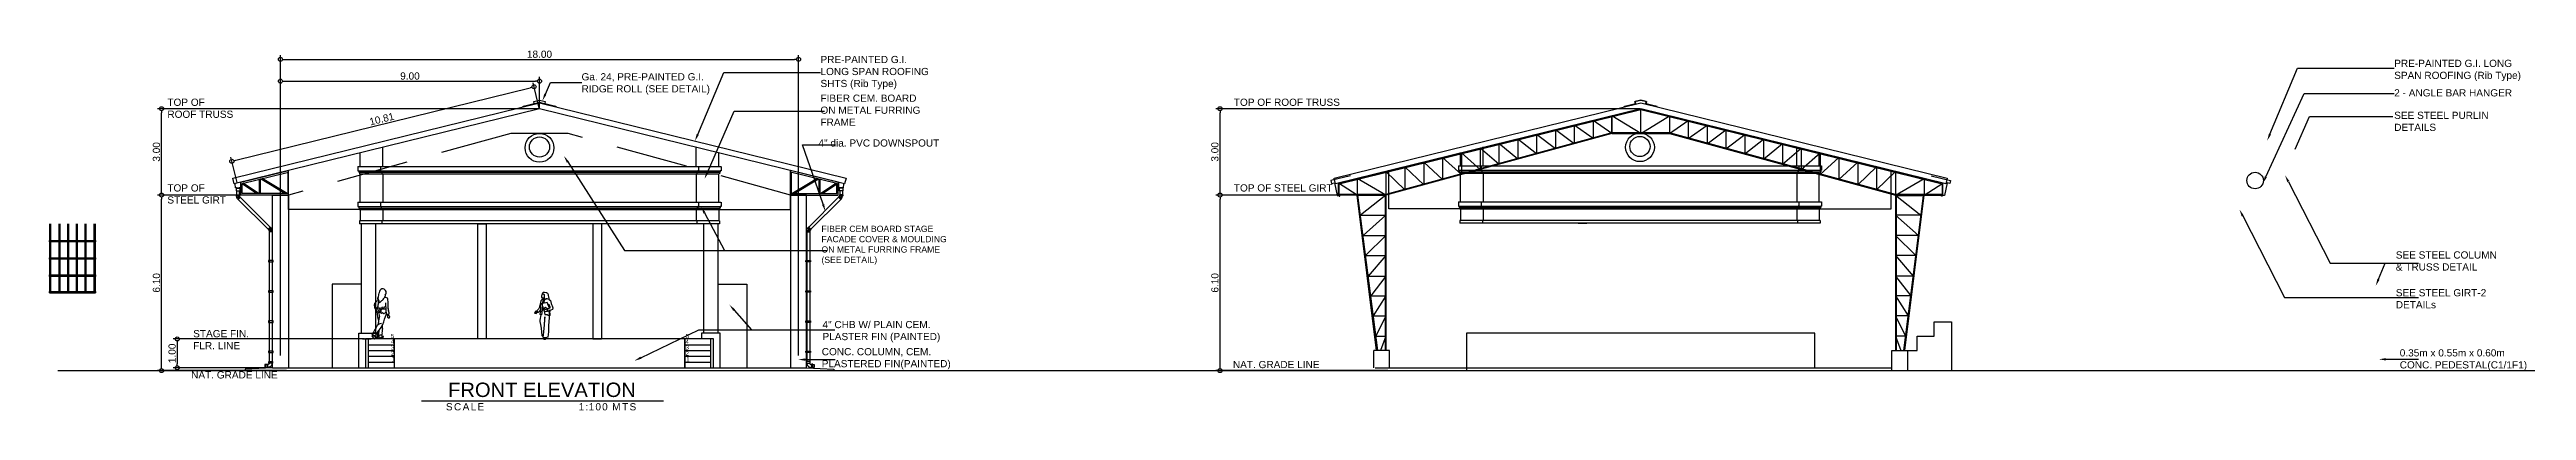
# Model space of a CAD drawing. Header units: inches. Extents: x -1369 to 1198, y -366 to 1398.
# Drawn here: x 10.3 to 96.4, y 53.3 to 65.8 of the extents above; entities that cross this region are included whole.
import ezdxf
from ezdxf import colors
from ezdxf.entities.mleader import LeaderData, LeaderLine
from ezdxf.math import Vec2, Vec3

# ---------------------------------------------------------------- set-up
doc = ezdxf.new("R2010")
doc.units = ezdxf.units.IN
doc.header["$MEASUREMENT"] = 0
for name, pattern in [('CENTER2', [1.125, 0.75, -0.125, 0.125, -0.125]), ('HIDDEN', [0.375, 0.25, -0.125]), ('HIDDEN2', [0.1875, 0.125, -0.0625])]:
    doc.linetypes.add(name, pattern=pattern)
for name, color, linetype in [('DARK', 1, 'Continuous'), ('dim', 8, 'Continuous'), ('FIGURE', 8, 'Continuous')]:
    doc.layers.add(name, color=color, linetype=linetype)
doc.styles.add('ATTR', font='romans.shx', dxfattribs={"width": 0.8, "height": 1.735066})
doc.styles.get("Standard").update_dxf_attribs({"font": 'arial.ttf'})
doc.dimstyles.get("Standard").update_dxf_attribs({"dimtxt": 0.25, "dimasz": 0.14, "dimexe": 0.145, "dimexo": 0.025, "dimgap": 0.05, "dimtad": 1, "dimzin": 0, "dimdsep": 46, "dimtxsty": 'Standard', "dimblk": 'DOTBLANK', "dimcen": 0.09, "dimclrd": 256, "dimclre": 256, "dimaunit": 1, "dimadec": 5, "dimazin": 0, "dimtfac": 1, "dimtix": 1, "dimtofl": 0, "dimtmove": 0, "dimatfit": 3, "dimfxl": 0, "dimtolj": 1, "dimtzin": 0, "dimlwd": -1, "dimlwe": -1, "dimarcsym": 0})

msp = doc.modelspace()

# ---------------------------------------------------------------- texts
at = {"attachment_point": 1}
for s, insert, char_height, width in [('PRE-PAINTED G.I. \\PLONG SPAN ROOFING \\PSHTS (Rib Type)', (37.1161, 65.6173), 0.25, 5.808403), ('PRE-PAINTED G.I. LONG SPAN ROOFING (Rib Type)', (91.791, 65.4832), 0.25, 4.934024), ('Ga. 24, PRE-PAINTED G.I. RIDGE ROLL (SEE DETAIL)', (28.8149, 65.0164), 0.25, 4.934024), ('TOP OF \\PROOF TRUSS', (14.4259, 64.1319), 0.25, 5.901458), ('FIBER CEM. BOARD \\PON METAL FURRING \\PFRAME', (37.1149, 64.2729), 0.25, 4.934024), ('TOP OF ROOF TRUSS', (51.4768, 64.1319), 0.25, 5.901458), ('SEE STEEL PURLIN\\PDETAILS', (91.791, 63.6773), 0.25, 4.934024), ('2 - ANGLE BAR HANGER', (91.791, 64.4587), 0.25, 4.934024), ('4" dia. PVC DOWNSPOUT ', (37.0466, 62.7167), 0.25, 4.208436), ('TOP OF \\PSTEEL GIRT', (14.4259, 61.1549), 0.25, 5.901458), ('TOP OF STEEL GIRT', (51.4768, 61.1549), 0.25, 5.901458), ('FIBER CEM BOARD STAGE \\PFACADE COVER & MOULDING \\PON METAL FURRING FRAME\\P(SEE DETAIL)', (37.15, 59.7168), 0.215, 9.77219), ('SEE STEEL COLUMN \\P& TRUSS DETAIL', (91.8457, 58.826), 0.25, 4.208436), ('SEE STEEL GIRT-2 DETAILs', (91.8457, 57.5142), 0.25, 4.208436), ('STAGE FIN. \\PFLR. LINE', (15.323, 56.0915), 0.25, 5.901458), ('4" CHB W/ PLAIN CEM. PLASTER FIN (PAINTED)', (37.186, 56.4079), 0.25, 4.208436), ('CONC. COLUMN, CEM. PLASTERED FIN(PAINTED) ', (37.1593, 55.4657), 0.25, 5.404892), ('0.35m x 0.55m x 0.60m\\PCONC. PEDESTAL(C1/1F1)', (91.9831, 55.4248), 0.25, 4.934024), ('NAT. GRADE LINE', (15.2514, 54.6592), 0.25, 5.901458), ('NAT. GRADE LINE', (51.4449, 55.0188), 0.25, 5.901458), ('{\\T1.2;SCALE}', (24.1029, 53.5519), 0.25, 2.789052), ('{\\T1.2;1:100 MTS}', (28.7142, 53.5519), 0.25, 4.208436)]:
    msp.add_mtext(s, dxfattribs=dict(at, insert=insert, char_height=char_height, width=width))
for s, width, insert, char_height in [('5', 0.159217, (22.1936, 55.958), 0.15), ('5', 0.159217, (32.4284, 55.958), 0.15), ('4', 0.159217, (22.1936, 55.7664), 0.15), ('3', 0.159217, (22.1936, 55.5616), 0.15), ('2', 0.159217, (22.1936, 55.3543), 0.15), ('1', 0.159217, (22.2197, 55.1543), 0.15), ('4', 0.159217, (32.4284, 55.7664), 0.15), ('3', 0.159217, (32.4284, 55.5616), 0.15), ('2', 0.159217, (32.4284, 55.3543), 0.15), ('1', 0.159217, (32.4546, 55.1543), 0.15), ('FRONT ELEVATION', 18.079743, (24.1807, 54.2664), 0.5)]:
    msp.add_mtext_dynamic_manual_height_columns(s, width=width, gutter_width=1, heights=[0], dxfattribs=dict(at, insert=insert, char_height=char_height))

# ---------------------------------------------------------------- blocks, each defined once
blk = doc.blocks.new('_DotBlank')
at = {"color": 0, "linetype": 'ByBlock', "lineweight": -2}
blk.add_line((-0.5, 0), (-1, 0), dxfattribs=at)
blk.add_circle((0, 0), 0.5, dxfattribs=at)
blk = doc.blocks.new('*D253')
at = {"layer": 'Defpoints', "color": 0, "transparency": 16777216}
for p in [(50.997, 60.782), (56.363, 60.782), (56.852, 54.682)]:
    blk.add_point(p, dxfattribs=at)
at = {"layer": 'dim', "transparency": 16777216}
for p, q in [((56.338, 60.782), (50.852, 60.782)), ((50.997, 54.822), (50.997, 60.642)), ((56.827, 54.682), (50.852, 54.682))]:
    blk.add_line(p, q, dxfattribs=at)
at = {"layer": 'dim', "transparency": 16777216, "xscale": 0.14, "yscale": 0.14, "zscale": 0.14}
for p, rotation in [((50.997, 60.782), 90), ((50.997, 54.682), 270)]:
    blk.add_blockref('_DotBlank', p, dxfattribs=dict(at, rotation=rotation))
at = {"layer": 'dim', "color": 0, "transparency": 16777216, "insert": (50.82, 57.732), "char_height": 0.25, "attachment_point": 5, "rotation": 90}
blk.add_mtext('\\A1;6.10', dxfattribs=at)
blk = doc.blocks.new('*D254')
at = {"layer": 'Defpoints', "color": 0, "transparency": 16777216}
for p in [(50.997, 63.782), (65.613, 63.782), (55.113, 60.782)]:
    blk.add_point(p, dxfattribs=at)
at = {"layer": 'dim', "transparency": 16777216}
for p, q in [((65.588, 63.782), (50.852, 63.782)), ((50.997, 60.922), (50.997, 63.642)), ((55.088, 60.782), (50.852, 60.782))]:
    blk.add_line(p, q, dxfattribs=at)
at = {"layer": 'dim', "transparency": 16777216, "xscale": 0.14, "yscale": 0.14, "zscale": 0.14}
for p, rotation in [((50.997, 63.782), 90), ((50.997, 60.782), 270)]:
    blk.add_blockref('_DotBlank', p, dxfattribs=dict(at, rotation=rotation))
at = {"layer": 'dim', "color": 0, "transparency": 16777216, "insert": (50.819, 62.282), "char_height": 0.25, "attachment_point": 5, "rotation": 90}
blk.add_mtext('\\A1;3.00', dxfattribs=at)
blk = doc.blocks.new('*D256')
at = {"layer": 'Defpoints', "color": 0, "transparency": 16777216}
for p in [(14.223, 60.782), (18.104, 60.782), (18.593, 54.682)]:
    blk.add_point(p, dxfattribs=at)
at = {"layer": 'dim', "transparency": 16777216}
for p, q in [((18.079, 60.782), (14.078, 60.782)), ((14.223, 54.822), (14.223, 60.642)), ((18.568, 54.682), (14.078, 54.682))]:
    blk.add_line(p, q, dxfattribs=at)
at = {"layer": 'dim', "transparency": 16777216, "xscale": 0.14, "yscale": 0.14, "zscale": 0.14}
for p, rotation in [((14.223, 60.782), 90), ((14.223, 54.682), 270)]:
    blk.add_blockref('_DotBlank', p, dxfattribs=dict(at, rotation=rotation))
at = {"layer": 'dim', "color": 0, "transparency": 16777216, "insert": (14.046, 57.732), "char_height": 0.25, "attachment_point": 5, "rotation": 90}
blk.add_mtext('\\A1;6.10', dxfattribs=at)
blk = doc.blocks.new('*D257')
at = {"layer": 'Defpoints', "color": 0, "transparency": 16777216}
for p in [(14.223, 63.782), (27.354, 63.782), (16.854, 60.782)]:
    blk.add_point(p, dxfattribs=at)
at = {"layer": 'dim', "transparency": 16777216}
for p, q in [((27.329, 63.782), (14.078, 63.782)), ((14.223, 60.922), (14.223, 63.642)), ((16.829, 60.782), (14.078, 60.782))]:
    blk.add_line(p, q, dxfattribs=at)
at = {"layer": 'dim', "transparency": 16777216, "xscale": 0.14, "yscale": 0.14, "zscale": 0.14}
for p, rotation in [((14.223, 63.782), 90), ((14.223, 60.782), 270)]:
    blk.add_blockref('_DotBlank', p, dxfattribs=dict(at, rotation=rotation))
at = {"layer": 'dim', "color": 0, "transparency": 16777216, "insert": (14.046, 62.282), "char_height": 0.25, "attachment_point": 5, "rotation": 90}
blk.add_mtext('\\A1;3.00', dxfattribs=at)
blk = doc.blocks.new('*D260')
at = {"layer": 'Defpoints', "color": 0, "transparency": 16777216}
for p in [(27.354, 64.739), (27.354, 63.782), (18.354, 55.182)]:
    blk.add_point(p, dxfattribs=at)
at = {"layer": 'dim', "transparency": 16777216}
for p, q in [((18.354, 55.207), (18.354, 64.884)), ((18.494, 64.739), (27.214, 64.739)), ((27.354, 63.807), (27.354, 64.884))]:
    blk.add_line(p, q, dxfattribs=at)
at = {"layer": 'dim', "transparency": 16777216, "xscale": 0.14, "yscale": 0.14, "zscale": 0.14, "rotation": 180}
blk.add_blockref('_DotBlank', (18.354, 64.739), dxfattribs=at)
at = {"layer": 'dim', "transparency": 16777216, "xscale": 0.14, "yscale": 0.14, "zscale": 0.14}
blk.add_blockref('_DotBlank', (27.354, 64.739), dxfattribs=at)
at = {"layer": 'dim', "color": 0, "transparency": 16777216, "insert": (22.854, 64.917), "char_height": 0.25, "attachment_point": 5}
blk.add_mtext('\\A1;9.00', dxfattribs=at)
blk = doc.blocks.new('*D258')
at = {"layer": 'Defpoints', "color": 0, "transparency": 16777216}
for p in [(36.354, 65.496), (18.354, 64.739), (36.354, 55.182)]:
    blk.add_point(p, dxfattribs=at)
at = {"layer": 'dim', "transparency": 16777216}
for p, q in [((18.354, 64.764), (18.354, 65.641)), ((18.494, 65.496), (36.214, 65.496)), ((36.354, 55.207), (36.354, 65.641))]:
    blk.add_line(p, q, dxfattribs=at)
at = {"layer": 'dim', "transparency": 16777216, "xscale": 0.14, "yscale": 0.14, "zscale": 0.14, "rotation": 180}
blk.add_blockref('_DotBlank', (18.354, 65.496), dxfattribs=at)
at = {"layer": 'dim', "transparency": 16777216, "xscale": 0.14, "yscale": 0.14, "zscale": 0.14}
blk.add_blockref('_DotBlank', (36.354, 65.496), dxfattribs=at)
at = {"layer": 'dim', "color": 0, "transparency": 16777216, "insert": (27.354, 65.674), "char_height": 0.25, "attachment_point": 5}
blk.add_mtext('\\A1;18.00', dxfattribs=at)
blk = doc.blocks.new('*D259')
at = {"layer": 'Defpoints', "color": 0, "transparency": 16777216}
for p in [(27.166, 64.544), (27.354, 63.782), (16.854, 61.195)]:
    blk.add_point(p, dxfattribs=at)
at = {"layer": 'dim', "transparency": 16777216}
for p, q in [((27.348, 63.806), (27.132, 64.685)), ((16.802, 61.99), (27.03, 64.51)), ((16.848, 61.219), (16.632, 62.098))]:
    blk.add_line(p, q, dxfattribs=at)
at = {"layer": 'dim', "transparency": 16777216, "xscale": 0.14, "yscale": 0.14, "zscale": 0.14}
for p, rotation in [((27.166, 64.544), 13.84069596087645), ((16.666, 61.957), 193.8406959608764)]:
    blk.add_blockref('_DotBlank', p, dxfattribs=dict(at, rotation=rotation))
at = {"layer": 'dim', "color": 0, "transparency": 16777216, "insert": (21.874, 63.423), "char_height": 0.25, "attachment_point": 5, "rotation": 13.8407}
blk.add_mtext('\\A1;10.81', dxfattribs=at)
blk = doc.blocks.new('*D261')
at = {"layer": 'Defpoints', "color": 0, "transparency": 16777216}
for p in [(21.304, 55.782), (14.768, 54.782), (18.079, 54.782)]:
    blk.add_point(p, dxfattribs=at)
at = {"layer": 'dim', "transparency": 16777216}
for p, q in [((21.279, 55.782), (14.623, 55.782)), ((14.768, 55.642), (14.768, 54.922)), ((18.054, 54.782), (14.623, 54.782))]:
    blk.add_line(p, q, dxfattribs=at)
at = {"layer": 'dim', "transparency": 16777216, "xscale": 0.14, "yscale": 0.14, "zscale": 0.14}
for p, rotation in [((14.768, 55.782), 90), ((14.768, 54.782), 270)]:
    blk.add_blockref('_DotBlank', p, dxfattribs=dict(at, rotation=rotation))
at = {"layer": 'dim', "color": 0, "transparency": 16777216, "insert": (14.591, 55.282), "char_height": 0.25, "attachment_point": 5, "rotation": 90}
blk.add_mtext('\\A1;1.00', dxfattribs=at)
blk = doc.blocks.new('W1')
at = {"color": 0, "linetype": 'Continuous'}
for p, q in [((30.023, -144.566), (30.015, -144.599)), ((30.031, -144.51), (30.023, -144.566)), ((30.047, -144.465), (30.031, -144.51)), ((30.063, -144.38), (30.047, -144.425)), ((30.047, -144.425), (30.047, -144.465)), ((30.104, -144.364), (30.063, -144.38)), ((30.173, -144.348), (30.104, -144.364)), ((30.221, -144.352), (30.173, -144.348)), ((30.185, -144.425), (30.177, -144.526)), ((30.177, -144.526), (30.181, -144.558)), ((30.185, -144.575), (30.177, -144.558)), ((30.181, -144.558), (30.233, -144.55)), ((30.225, -144.397), (30.185, -144.425)), ((30.205, -144.554), (30.201, -144.599)), ((30.237, -144.389), (30.221, -144.352)), ((30.233, -144.55), (30.262, -144.526)), ((30.241, -144.409), (30.237, -144.389)), ((30.25, -144.441), (30.241, -144.409)), ((30.266, -144.461), (30.25, -144.441)), ((30.258, -144.473), (30.266, -144.461)), ((30.262, -144.526), (30.258, -144.473)), ((29.902, -144.825), (29.877, -144.886)), ((29.877, -144.886), (29.894, -144.955)), ((29.894, -144.955), (29.946, -144.967)), ((29.926, -144.781), (29.902, -144.825)), ((29.934, -144.736), (29.926, -144.781)), ((29.95, -144.688), (29.934, -144.736)), ((29.946, -144.967), (30.007, -144.987)), ((29.958, -144.631), (29.95, -144.688)), ((30.007, -144.603), (29.958, -144.631)), ((30.022, -144.99), (30.004, -145.095)), ((30.004, -145.095), (30.004, -145.242)), ((30.004, -145.242), (30.027, -145.51)), ((30.015, -144.599), (30.076, -144.583)), ((30.065, -144.972), (30.083, -144.971)), ((30.076, -144.583), (30.112, -144.583)), ((30.083, -144.971), (30.134, -144.945)), ((30.096, -144.89), (30.088, -144.914)), ((30.132, -144.87), (30.096, -144.89)), ((30.112, -144.583), (30.169, -144.595)), ((30.116, -144.591), (30.165, -144.615)), ((30.173, -144.886), (30.132, -144.87)), ((30.134, -144.945), (30.169, -144.918)), ((30.156, -145.208), (30.172, -145.324)), ((30.161, -145.321), (30.156, -145.208)), ((30.167, -145.479), (30.161, -145.321)), ((30.165, -144.615), (30.185, -144.647)), ((30.169, -144.595), (30.185, -144.575)), ((30.169, -144.918), (30.173, -144.886)), ((30.172, -145.324), (30.182, -145.434)), ((30.185, -144.647), (30.193, -144.696)), ((30.189, -144.965), (30.224, -144.968)), ((30.193, -144.696), (30.193, -144.734)), ((30.201, -144.599), (30.237, -144.607)), ((30.224, -144.968), (30.249, -144.966)), ((30.237, -144.607), (30.274, -144.627)), ((30.274, -144.627), (30.302, -144.651)), ((30.298, -145.137), (30.327, -145.319)), ((30.302, -144.651), (30.306, -144.704)), ((30.306, -144.704), (30.314, -144.761)), ((30.327, -145.363), (30.311, -145.468)), ((30.314, -144.761), (30.322, -144.781)), ((30.327, -145.319), (30.327, -145.363)), ((30.027, -145.51), (30.035, -145.728)), ((30.035, -145.728), (30.051, -145.912)), ((30.051, -145.912), (30.14, -145.933)), ((30.13, -145.983), (30.125, -145.941)), ((30.177, -145.983), (30.13, -145.983)), ((30.14, -145.933), (30.219, -145.917)), ((30.198, -145.723), (30.167, -145.479)), ((30.182, -145.434), (30.177, -145.516)), ((30.211, -145.964), (30.177, -145.983)), ((30.219, -145.917), (30.198, -145.723)), ((30.203, -145.928), (30.211, -145.964)), ((30.243, -145.87), (30.219, -145.87)), ((30.264, -145.849), (30.243, -145.87)), ((30.269, -145.741), (30.264, -145.849)), ((30.285, -145.6), (30.269, -145.741)), ((30.311, -145.468), (30.285, -145.6))]:
    blk.add_line(p, q, dxfattribs=at)
for points in [[(29.997, -144.9), (30.076, -144.707), (30.271, -144.752), (30.167, -145.021), (29.958, -144.995), (29.967, -144.974)], [(30.088, -144.914), (30.036, -144.914), (29.987, -144.896), (29.959, -144.885)], [(30.193, -144.955), (30.154, -145.122), (30.08, -145.122), (30.042, -145.149), (30.004, -145.149), (29.974, -145.15), (29.962, -145.125), (29.969, -145.101), (29.98, -145.068), (29.989, -144.999)], [(29.973, -144.89), (29.971, -144.874), (29.974, -144.857), (29.988, -144.838), (29.995, -144.814), (30.001, -144.797), (30.034, -144.764)], [(30.062, -144.914), (30.065, -144.984), (30.064, -144.996), (30.007, -144.987)], [(30.219, -144.603), (30.241, -144.709), (30.249, -144.747), (30.249, -144.966), (30.268, -145.137), (30.298, -145.137), (30.32, -145.124), (30.32, -145.091), (30.312, -145.06), (30.302, -145.021), (30.295, -144.964), (30.301, -144.927), (30.307, -144.782), (30.289, -144.717)], [(30.322, -144.781), (30.339, -144.85), (30.349, -144.891), (30.375, -144.932), (30.411, -144.972), (30.435, -144.997), (30.409, -145.023), (30.409, -145.054), (30.373, -145.046), (30.361, -145.021), (30.347, -145.021), (30.328, -145.003), (30.315, -144.976), (30.295, -144.964)], [(30.435, -144.997), (30.452, -145.005), (30.488, -145.016), (30.496, -145.052), (30.491, -145.038), (30.484, -145.031), (30.484, -145.031), (30.496, -145.052), (30.504, -145.06), (30.521, -145.079), (30.463, -145.083), (30.438, -145.055), (30.433, -145.045), (30.411, -145.035)]]:
    blk.add_lwpolyline(points)
blk = doc.blocks.new('People 7 Woman Walking Away')
for p, q in [((-3.1, 39.7), (-3.3, 44.1)), ((-3, 45.1), (-0.1, 48.6)), ((0.8, 39.9), (-0.5, 37.3)), ((1.3, 51), (0.3, 49.2)), ((1.4, 53), (0.5, 51.8)), ((1.7, 53.5), (2.3, 58.6)), ((5.3, 48.5), (3.6, 46.8)), ((7.9, 32.9), (7.5, 33.3)), ((9.6, 53.3), (12.3, 52.4)), ((10.2, 46.1), (10.6, 36.6)), ((11.1, 34.1), (11.9, 31.3)), ((13.8, 46.2), (13.2, 51.2)), ((13.4, 31), (15, 32.9)), ((13.7, 38.7), (13.9, 45.4)), ((15.1, 33.7), (14.1, 36.2)), ((-6.1, 6.2), (-4.2, 9.2)), ((-4.2, 1.4), (-6.1, 4.8)), ((-5.7, 6.8), (-3.6, 5)), ((-1.1, 0.9), (-3.2, 0.9)), ((-1.3, 0.9), (-2.8, 4)), ((1.5, 18.8), (1.6, 21.5)), ((2.1, 5.7), (2, 3.7)), ((3.7, 2.4), (5.1, 2.9)), ((5.3, 3), (7.5, 3.2)), ((12.8, 30.7), (12.9, 28.7))]:
    blk.add_line(p, q)
for centre, radius, start, end in [((8.7, 57.8), 6.4, 117.0545, 172.7336), ((6.8, 61.4), 2.29, 78.3367, 117.0545), ((6.2, 58.3), 5.46, 22.5187, 78.3367), ((-1.9, 44.2), 1.4, 140.3568, 182.67), ((-2, 39.7), 1.16, 182.67, 311.3848), ((-7.1, 45.5), 8.89, 311.3848, 328.2016), ((5.9, 34), 7.28, 152.5623, 165.8775), ((-0.5, 35.6), 0.669, 165.8775, 238.6287), ((1.8, 39.3), 4.98, 238.6287, 261.777), ((250.1, 71.5), 253.3, 188.3211, 191.1937), ((-2.9, 50.9), 3.64, 320.3568, 331.6536), ((0.9, 51.5), 0.58, 138.9908, 318.54), ((13.8, 28.1), 14.9, 132.807, 154.587), ((-0.3, 41.4), 0.947, 328.2016, 4.1395), ((4.8, 41.7), 4.22, 157.5563, 184.1395), ((5.8, 41.3), 5.2, 181.2101, 195.6962), ((8.2, 59.1), 20.6, 249.0476, 276.638), ((-0.6, 44), 1.69, 337.5563, 357.1086), ((1.9, 49.9), 0.867, 111.5383, 274.994), ((40, 41.9), 39, 169.4458, 177.1086), ((0.9, 33.5), 0.884, 26.8901, 81.7771), ((1.5, 50.9), 0.221, 291.5383, 138.54), ((0.7, 53.6), 1, 318.9908, 352.7336), ((2.2, 34.1), 0.503, 206.8901, 315.6851), ((-1576.3, -498.2), 1665.4, 18.5115, 18.628), ((2, 48.4), 0.624, 311.2695, 94.994), ((3, 47.3), 0.848, 131.2695, 316.8126), ((3.3, 33), 1.12, 50.7706, 135.6851), ((14.6, 30.7), 12.4, 138.9795, 165.0138), ((19.6, 44.5), 17, 194.476, 198.446), ((5.6, 35.7), 2.43, 230.7706, 293.3394), ((12.9, 34.5), 8.42, 149.756, 186.339), ((6.2, 47.7), 1.18, 113.3359, 136.8126), ((3.6, 53.6), 5.22, 293.3359, 347.1391), ((-1.2, 34), 9.84, 27.9066, 45.0119), ((6.9, 32.7), 0.838, 44.4537, 113.3394), ((-3607.3, 1270.8), 3824.9, 340.8954, 341.1088), ((19.5, 35.6), 12, 150.9696, 165.6194), ((8.4, 33.4), 0.742, 224.4537, 311.4645), ((9.8, 52.2), 1.11, 108.5349, 167.1391), ((12, 29.4), 4.61, 100.3584, 131.4645), ((9.1, 54.1), 0.91, 288.535, 25.0961), ((11.2, 55.1), 1.33, 141.8182, 205.096), ((5.6, 59.4), 5.77, 321.8182, 3.2709), ((21.7, 37.2), 11.1, 182.9982, 196.324), ((9.4, 59.7), 1.98, 3.2709, 22.5187), ((12.7, 31.5), 0.886, 196.324, 320.4703), ((11.8, 51.1), 1.39, 7.2211, 70.3539), ((20.2, 38.6), 6.54, 178.5915, 201.1734), ((9.1, 45.6), 4.81, 358.5915, 7.2211), ((15.4, 31.4), 1.39, 171.0632, 243.0596), ((14.4, 33.4), 0.784, 320.4703, 21.1735), ((-4.9, 5.5), 1.39, 148.1282, 209.4266), ((1.1, -16.3), 21.2, 101.466, 108.3509), ((109, -46), 126.3, 150.5509, 153.9804), ((-14.2, -4.6), 17, 40.8008, 55.4469), ((-3.3, 2), 1.09, 209.4266, 271.4258), ((-5.7, 2.6), 3.2, 26.8603, 48.5676), ((2.2, 5), 4.07, 155.2937, 226.0119), ((-1178.8, 844.8), 1445.4, 324.553, 325.0337), ((-1.1, 1.6), 0.69, 271.4258, 46.0119), ((5.7, 12.3), 7.76, 92.7741, 150.5509), ((35.8, 19.9), 34.2, 163.7284, 177.397), ((-6.4, 21.8), 7.94, 357.397, 357.8062), ((43.7, 7.1), 41.9, 174.5497, 181.9177), ((2, 14.8), 9.13, 268.4632, 296.6891), ((3.2, 3.6), 1.26, 176.4305, 288.7684), ((1.2, 30), 1.77, 343.7284, 18.5115), ((10.3, 10.4), 6.88, 218.2149, 247.1341), ((5.4, 1.9), 1.04, 96.6724, 108.7685), ((-2.5, 22.2), 10, 325.0337, 340.8954), ((32.9, 8.6), 26.9, 168.8631, 184.0751), ((-5.7, 16.2), 12.5, 348.8631, 8.8068), ((7.5, 3.7), 0.446, 276.6724, 67.1341), ((14.6, 28.8), 1.74, 183.9145, 281.3575), ((13.8, 28.5), 1.96, 333.8101, 63.0596), ((14.8, 28), 0.898, 281.3575, 333.8101)]:
    blk.add_arc(centre, radius, start, end)
at = {"style": 'ATTR', "width": 0.8, "flags": 9}
blk.add_attdef('ESTCODE', (0, 0), '', height=0.0159, dxfattribs=at)
blk = doc.blocks.new('45')
at = {"layer": 'DARK'}
for p, q in [((-0.062, 0.015), (-0.089, -0.011)), ((0.015, -0.062), (-0.062, 0.015)), ((-0.05, 0.021), (-0.059, 0.012)), ((-0.055, 0.071), (-0.055, 0.033)), ((0.055, 0.071), (-0.055, 0.071)), ((0.055, 0.033), (-0.055, 0.033)), ((-0.05, 0.033), (-0.05, 0.021)), ((0.05, 0.033), (0.05, 0.021)), ((0.055, 0.071), (0.055, 0.033)), ((-0.011, -0.089), (-0.089, -0.011)), ((0.015, -0.062), (-0.011, -0.089))]:
    blk.add_line(p, q, dxfattribs=at)
at = {"layer": 'DARK', "color": 3, "linetype": 'CENTER2'}
for p, q in [((0, 0), (-0.023, -0.023)), ((0, 0.033), (0, 0))]:
    blk.add_line(p, q, dxfattribs=at)
at = {"layer": 'DARK'}
blk.add_arc((-0.054, 0.021), 0.104, 309.16878, 359.61433, dxfattribs=at)
blk = doc.blocks.new('bend hid')
at = {"color": 1, "linetype": 'HIDDEN', "ltscale": 8}
for points in [[(-0.09, 0.001), (-0.09, -0.124), (-0.04, -0.124), (-0.04, 0.001)], [(0.123, 0.091), (-0.002, 0.091), (-0.002, 0.041), (0.123, 0.041)]]:
    blk.add_lwpolyline(points, close=True, dxfattribs=at)
for points in [[(0.01, 0.027, -0.385484), (-0.026, -0.013, -8.123106)], [(0.11, 0.028, -0.385484), (-0.015, -0.113, -0.385484)]]:
    blk.add_lwpolyline(points, format="xyb", dxfattribs=at)
for points in [[(0.01, 0.027), (0.01, 0.041)], [(0.11, 0.028), (0.11, 0.041)], [(-0.026, -0.013), (-0.04, -0.014)], [(-0.015, -0.113), (-0.04, -0.114)]]:
    blk.add_lwpolyline(points, dxfattribs=at)
blk = doc.blocks.new('DSFC')
at = {"color": 1}
for points in [[(-0.654, -1.072), (-0.654, -5.587)], [(-0.554, -1.072), (-0.554, -5.587)], [(-0.449, -5.687), (-0.399, -5.687), (-0.399, -5.787), (-0.449, -5.787)]]:
    blk.add_lwpolyline(points, dxfattribs=at)
at = {"color": 8, "linetype": 'Continuous', "ltscale": 10}
for points in [[(-0.69, -2.072), (-0.528, -2.072), (-0.528, -2.122), (-0.69, -2.122)], [(-0.69, -3.122), (-0.528, -3.122), (-0.528, -3.172), (-0.69, -3.172)], [(-0.69, -4.172), (-0.528, -4.172), (-0.528, -4.222), (-0.69, -4.222)], [(-0.69, -5.222), (-0.528, -5.222), (-0.528, -5.272), (-0.69, -5.272)]]:
    blk.add_lwpolyline(points, close=True, dxfattribs=at)
at = {"color": 1, "rotation": 270}
blk.add_blockref('bend hid', (-0.54, -5.676), dxfattribs=at)

# ---------------------------------------------------------------- dimensions: what is measured, and where the dimension line sits
at = {"layer": 'dim', "color": 0}
for base, p1, p2, picture, middle in [((36.3542, 65.4964), (18.3542, 64.7392), (36.3542, 55.1818), '*D258', (27.3542, 65.6741)), ((27.3542, 64.7392), (18.3542, 55.1818), (27.3542, 63.7818), '*D260', (22.8542, 64.9168))]:
    dim = msp.add_linear_dim(base=base, p1=p1, p2=p2, dimstyle='Standard', dxfattribs=at)
    dim.commit()
    dim.dimension.update_dxf_attribs({"geometry": picture, "text_midpoint": middle})
dim = msp.add_aligned_dim(p1=(16.8542, 61.1948), p2=(27.3542, 63.7818), distance=0.7849, dimstyle='Standard', dxfattribs=at)
dim.commit()
dim.dimension.update_dxf_attribs({"geometry": '*D259', "text_midpoint": (21.8739, 63.4229)})
for base, p1, p2, picture, middle in [((14.2233, 63.7818), (16.8542, 60.7818), (27.3542, 63.7818), '*D257', (14.0455, 62.2818)), ((50.9972, 63.7818), (55.1132, 60.7818), (65.6132, 63.7818), '*D254', (50.8195, 62.2818)), ((14.2233, 60.7818), (18.5934, 54.6818), (18.1042, 60.7818), '*D256', (14.0456, 57.7318)), ((50.9972, 60.7818), (56.8525, 54.6818), (56.3632, 60.7818), '*D253', (50.8196, 57.7318)), ((14.7682, 54.7818), (21.3042, 55.7818), (18.0792, 54.7818), '*D261', (14.5906, 55.2818))]:
    dim = msp.add_linear_dim(base=base, p1=p1, p2=p2, angle=90, dimstyle='Standard', dxfattribs=at)
    dim.commit()
    dim.dimension.update_dxf_attribs({"geometry": picture, "text_midpoint": middle})

# ---------------------------------------------------------------- linework, layer by layer
for p, q in [((21.0972, 60.3318), (21.0972, 60.2818)), ((21.0972, 60.2818), (33.6112, 60.2818)), ((21.8823, 60.3318), (21.8823, 60.2818)), ((32.826, 60.3318), (32.826, 60.2818)), ((33.6112, 60.3318), (33.6112, 60.2818)), ((59.3293, 60.3504), (59.3293, 60.3004)), ((59.3293, 60.3004), (71.8433, 60.3004)), ((60.1145, 60.3504), (60.1145, 60.3004)), ((71.0582, 60.3504), (71.0582, 60.3004)), ((71.8433, 60.3504), (71.8433, 60.3004)), ((33.6112, 59.8818), (21.0972, 59.8818)), ((33.6112, 59.7818), (21.0972, 59.7818)), ((71.8433, 59.9004), (59.3293, 59.9004)), ((71.8433, 59.8004), (59.3293, 59.8004)), ((10.332, 57.3818), (11.9325, 57.3818)), ((10.432, 57.3818), (11.8325, 57.3818)), ((56.8882, 55.3818), (56.3382, 55.3818)), ((56.3382, 54.7818), (56.3382, 55.3818)), ((56.8882, 54.7818), (56.8882, 55.3818)), ((74.3382, 55.3818), (74.8882, 55.3818)), ((74.3382, 54.6818), (74.3382, 55.3818)), ((74.8882, 54.6818), (74.8882, 55.3818)), ((10.6234, 54.6818), (157.2716, 54.6818))]:
    msp.add_line(p, q)
at = {"color": 1}
for p, q in [((11.8825, 57.3818), (11.8825, 59.7818)), ((11.9325, 57.3818), (11.9325, 59.7818)), ((18.0792, 54.7818), (36.6292, 54.7818)), ((56.3882, 54.7818), (74.3382, 54.7818))]:
    msp.add_line(p, q, dxfattribs=at)
for points in [[(16.7519, 61.1697), (16.7041, 61.3638), (27.3542, 63.9878), (38.0042, 61.3638), (37.9564, 61.1697), (27.3542, 63.7818), (16.7519, 61.1697)], [(55.011, 61.1697), (54.9632, 61.3638), (65.6132, 63.9878), (76.2633, 61.3638), (76.2155, 61.1697), (65.6132, 63.7818), (55.011, 61.1697)], [(64.6132, 62.9229), (56.7632, 60.7818), (55.1132, 60.7818), (55.1132, 61.1948), (65.6132, 63.7818)], [(55.1132, 61.1948), (65.6132, 63.7818)], [(75.9632, 61.2318), (65.6132, 63.7818)], [(66.6132, 62.9229), (74.4632, 60.7818), (76.1132, 60.7818), (76.1132, 61.1948), (65.6132, 63.7818)], [(65.6132, 62.9229), (65.6132, 63.7818)], [(64.6132, 63.5354), (64.6132, 62.9229), (63.9592, 63.3743), (63.9592, 62.7446), (63.3052, 63.2132), (63.3052, 62.5662), (62.6512, 63.052), (62.6512, 62.3878), (61.9972, 62.8909), (61.9972, 62.2094), (61.3432, 62.7298), (61.3432, 62.031), (60.6892, 62.5686), (60.6892, 61.8526), (60.0352, 62.4075), (60.0352, 61.6743), (59.3812, 62.2464), (59.3812, 61.4959), (58.7272, 62.0852), (58.7272, 61.3175), (58.0732, 61.9241), (58.0732, 61.1391), (57.4192, 61.763), (57.4192, 60.9607), (56.7632, 61.6014), (56.7632, 60.7818), (55.7632, 61.355), (55.7632, 60.7818), (55.1132, 61.1948)], [(65.6132, 62.9229), (64.6132, 63.5354)], [(64.6132, 62.9229), (66.6132, 62.9229)], [(65.6132, 62.9229), (66.6132, 63.5354), (66.6132, 62.9229), (67.2672, 63.3743), (67.2672, 62.7446), (67.9212, 63.2132), (67.9212, 62.5662), (68.5752, 63.052), (68.5752, 62.3878), (69.2292, 62.8909), (69.2292, 62.2094), (69.8832, 62.7298), (69.8832, 62.031), (70.5372, 62.5686), (70.5372, 61.8526), (71.1912, 62.4075), (71.1912, 61.6743), (71.8452, 62.2464), (71.8452, 61.4959), (72.4992, 62.0852), (72.4992, 61.3175), (73.1532, 61.9241), (73.1532, 61.1391), (73.8072, 61.763), (73.8072, 60.9607), (74.4632, 61.6014), (74.4632, 60.7818), (75.4632, 61.355), (75.4632, 60.7818), (76.1132, 61.1948)], [(21.9073, 61.7738), (21.9073, 62.4398)], [(32.801, 61.7738), (32.801, 62.4398)], [(32.801, 61.7738), (32.801, 61.9857)], [(60.1395, 61.7924), (60.1395, 62.4584)], [(71.0332, 61.7924), (71.0332, 62.4584)], [(71.0332, 61.7924), (71.0332, 62.0043)], [(18.6292, 60.7818), (16.9792, 60.7818), (16.9792, 61.2256), (18.6292, 61.6322)], [(21.0972, 60.2818), (18.6292, 60.2818), (18.6292, 61.3998), (18.6292, 61.6322)], [(21.0472, 61.7738), (33.6586, 61.7738)], [(21.0472, 61.7738), (21.0472, 61.6238), (21.0722, 61.6238), (21.0722, 61.5738), (21.0972, 61.5738)], [(21.0722, 61.6238), (33.6586, 61.6238)], [(21.0972, 61.5738), (21.0972, 61.5238)], [(21.0972, 61.5238), (33.5862, 61.5218)], [(21.1222, 60.5318), (21.1222, 61.5182)], [(21.8323, 61.7738), (21.8323, 61.6238), (21.8573, 61.6238), (21.8573, 61.5738), (21.8823, 61.5738)], [(21.8823, 61.5738), (21.8823, 61.5238)], [(21.9073, 61.5238), (21.9073, 60.5318)], [(32.801, 61.5238), (32.801, 60.5318)], [(32.876, 61.7738), (32.876, 61.6238), (32.851, 61.6238), (32.851, 61.5738), (32.826, 61.5738)], [(32.826, 61.5738), (32.826, 61.5238)], [(33.5862, 60.5318), (33.5862, 61.5182)], [(33.6612, 61.7738), (33.6612, 61.6238), (33.6362, 61.6238), (33.6362, 61.5738), (33.6112, 61.5738)], [(33.6112, 60.2818), (36.0792, 60.2818), (36.0792, 61.6322), (36.0792, 61.6322)], [(33.6112, 61.5738), (33.6112, 61.5238)], [(36.0792, 60.7818), (37.7292, 60.7818), (37.7292, 61.2256), (36.0792, 61.6322)], [(59.3293, 60.3004), (56.8613, 60.3004), (56.8613, 61.4183), (56.8613, 61.6507)], [(59.2793, 61.7924), (71.8908, 61.7924)], [(59.2793, 61.7924), (59.2793, 61.6424), (59.3043, 61.6424), (59.3043, 61.5924), (59.3293, 61.5924)], [(59.3043, 61.6424), (71.8908, 61.6424)], [(59.3293, 61.5924), (59.3293, 61.5424)], [(59.3293, 61.5424), (71.8183, 61.5404)], [(59.3543, 60.5504), (59.3543, 61.5368)], [(60.0645, 61.7924), (60.0645, 61.6424), (60.0895, 61.6424), (60.0895, 61.5924), (60.1145, 61.5924)], [(60.1145, 61.5924), (60.1145, 61.5424)], [(60.1395, 61.5424), (60.1395, 60.5504)], [(71.0332, 61.5424), (71.0332, 60.5504)], [(71.1082, 61.7924), (71.1082, 61.6424), (71.0832, 61.6424), (71.0832, 61.5924), (71.0582, 61.5924)], [(71.0582, 61.5924), (71.0582, 61.5424)], [(71.8183, 60.5504), (71.8183, 61.5368)], [(71.8933, 61.7924), (71.8933, 61.6424), (71.8683, 61.6424), (71.8683, 61.5924), (71.8433, 61.5924)], [(71.8433, 60.3004), (74.3113, 60.3004), (74.3113, 61.6507), (74.3113, 61.6507)], [(71.8433, 61.5924), (71.8433, 61.5424)], [(18.0792, 54.7818), (18.0792, 60.7818), (18.6292, 60.7818), (18.6292, 54.7818)], [(21.0472, 60.5318), (33.6586, 60.5318)], [(21.0472, 60.5318), (21.0472, 60.3818), (21.0722, 60.3818), (21.0722, 60.3318), (21.0972, 60.3318)], [(21.0722, 60.3818), (33.6586, 60.3818)], [(21.1222, 60.2818), (21.1222, 59.8818)], [(21.8323, 60.5318), (21.8323, 60.3818), (21.8573, 60.3818), (21.8573, 60.3318), (21.8823, 60.3318)], [(21.9073, 60.2818), (21.9073, 59.8818)], [(32.801, 60.2818), (32.801, 59.8818)], [(32.876, 60.5318), (32.876, 60.3818), (32.851, 60.3818), (32.851, 60.3318), (32.826, 60.3318)], [(33.5862, 60.2818), (33.5862, 59.8818)], [(33.6612, 60.5318), (33.6612, 60.3818), (33.6362, 60.3818), (33.6362, 60.3318), (33.6112, 60.3318)], [(36.6292, 54.7818), (36.6292, 60.7818), (36.0792, 60.7818), (36.0792, 54.7818)], [(56.4382, 55.3818), (55.7632, 60.7818), (56.7632, 60.7818), (56.7632, 55.3818)], [(56.7632, 60.7818), (55.8772, 60.0818), (56.7632, 60.0818), (55.9664, 59.3818), (56.7632, 59.3818), (56.0555, 58.6818), (56.7632, 58.6818), (56.1462, 57.9693), (56.7632, 57.9693), (56.2338, 57.2818), (56.7632, 57.2818), (56.3229, 56.5818), (56.7632, 56.5818), (56.412, 55.8818), (56.7632, 55.8818), (56.576, 55.3818)], [(59.2793, 60.5504), (71.8908, 60.5504)], [(59.2793, 60.5504), (59.2793, 60.4004), (59.3043, 60.4004), (59.3043, 60.3504), (59.3293, 60.3504)], [(59.3043, 60.4004), (71.8908, 60.4004)], [(59.3543, 60.3004), (59.3543, 59.9004)], [(60.0645, 60.5504), (60.0645, 60.4004), (60.0895, 60.4004), (60.0895, 60.3504), (60.1145, 60.3504)], [(60.1395, 60.3004), (60.1395, 59.9004)], [(71.0332, 60.3004), (71.0332, 59.9004)], [(71.1082, 60.5504), (71.1082, 60.4004), (71.0832, 60.4004), (71.0832, 60.3504), (71.0582, 60.3504)], [(71.8183, 60.3004), (71.8183, 59.9004)], [(71.8933, 60.5504), (71.8933, 60.4004), (71.8683, 60.4004), (71.8683, 60.3504), (71.8433, 60.3504)], [(74.7882, 55.3818), (75.4632, 60.7818), (74.4632, 60.7818), (74.4632, 55.3818)], [(74.4632, 60.7818), (75.3493, 60.0818), (74.4632, 60.0818), (75.2601, 59.3818), (74.4632, 59.3818), (75.171, 58.6818), (74.4632, 58.6818), (75.0803, 57.9693), (74.4632, 57.9693), (74.9927, 57.2818), (74.4632, 57.2818), (74.9036, 56.5818), (74.4632, 56.5818), (74.8145, 55.8818), (74.4632, 55.8818), (74.6504, 55.3818)], [(21.0972, 59.8818), (21.0972, 59.7818)], [(21.0972, 59.7818), (21.0972, 59.7818)], [(21.8823, 59.8818), (21.8823, 59.7818)], [(21.8823, 59.7818), (21.8823, 59.7818)], [(25.2042, 59.7818), (25.5042, 59.7818)], [(32.826, 59.8818), (32.826, 59.7818)], [(32.826, 59.7818), (32.826, 59.7818)], [(33.6112, 59.8818), (33.6112, 59.7818)], [(33.6112, 59.7818), (33.6112, 59.7818)], [(59.3293, 59.9004), (59.3293, 59.8004)], [(59.3293, 59.8004), (59.3293, 59.8004)], [(60.1145, 59.9004), (60.1145, 59.8004)], [(60.1145, 59.8004), (60.1145, 59.8004)], [(63.4363, 59.8004), (63.7363, 59.8004)], [(71.0582, 59.9004), (71.0582, 59.8004)], [(71.0582, 59.8004), (71.0582, 59.8004)], [(71.8433, 59.9004), (71.8433, 59.8004)], [(71.8433, 59.8004), (71.8433, 59.8004)], [(71.6632, 54.7818), (71.6632, 55.9818), (59.5632, 55.9818), (59.5632, 54.6818)], [(74.8882, 55.3818), (75.2132, 55.3818), (75.2132, 55.8818), (75.8132, 55.8818), (75.8132, 56.3818), (76.4132, 56.3818), (76.4132, 54.6818)], [(21.2042, 55.7818), (21.5042, 55.7818)], [(33.4042, 54.7818), (33.4042, 55.7818), (21.3042, 55.7818), (21.3042, 54.7818)], [(22.3042, 55.7818), (22.3042, 54.7818)], [(29.2042, 55.7818), (29.5042, 55.7818)], [(29.5042, 55.7818), (29.2042, 55.7818)], [(32.4042, 54.7818), (32.4042, 55.7818)], [(32.4042, 55.7818), (32.4042, 54.7818)]]:
    msp.add_lwpolyline(points)
at = {"color": 4}
for points in [[(26.788, 63.8676), (26.9822, 63.9155), (27.1703, 63.9618), (27.1524, 64.0346), (27.3542, 64.0843), (27.5559, 64.0346), (27.538, 63.9618), (27.7261, 63.9155), (27.9203, 63.8676), (27.9188, 63.8615), (27.7246, 63.9094), (27.5304, 63.9572), (27.3542, 64.0007), (27.3542, 64.0007), (27.1779, 63.9572), (27.1779, 63.9572), (26.9837, 63.9094), (26.7895, 63.8615), (26.788, 63.8676)], [(65.0471, 63.8676), (65.2413, 63.9155), (65.4294, 63.9618), (65.4115, 64.0346), (65.6132, 64.0843), (65.815, 64.0346), (65.7971, 63.9618), (65.9852, 63.9155), (66.1794, 63.8676), (66.1779, 63.8615), (65.9837, 63.9094), (65.7895, 63.9572), (65.8074, 64.03), (65.6132, 64.0779), (65.4191, 64.03), (65.437, 63.9572), (65.2428, 63.9094), (65.0486, 63.8615), (65.0471, 63.8676)]]:
    msp.add_lwpolyline(points, dxfattribs=at)
at = {"color": 8}
for points in [[(65.6132, 62.9479), (64.6099, 62.9479), (56.7599, 60.8068), (55.1382, 60.8068), (55.1382, 61.1753), (65.6132, 63.756), (76.0882, 61.1753), (76.0882, 60.8068), (74.4666, 60.8068), (66.6166, 62.9479), (65.6132, 62.9479)], [(18.6292, 60.8318), (17.0292, 60.8318), (17.0292, 61.1865), (18.6292, 61.5807)], [(17.5227, 60.8318), (17.0292, 61.1688)], [(17.5892, 60.8318), (17.059, 61.1938)], [(17.6104, 61.3297), (17.6104, 60.8318)], [(17.6479, 61.3389), (17.6479, 60.8318)], [(18.5101, 60.8318), (17.664, 61.3429)], [(18.5826, 60.8318), (17.7155, 61.3556)], [(18.6104, 61.576), (18.6104, 60.8318)], [(36.0792, 60.8318), (37.6792, 60.8318), (37.6792, 61.1865), (36.0792, 61.5807)], [(36.0979, 61.576), (36.0979, 60.8318)], [(36.1257, 60.8318), (36.9928, 61.3556)], [(36.1982, 60.8318), (37.0444, 61.3429)], [(37.0604, 61.3389), (37.0604, 60.8318)], [(37.0979, 61.3297), (37.0979, 60.8318)], [(37.1191, 60.8318), (37.6493, 61.1938)], [(37.1856, 60.8318), (37.6792, 61.1688)], [(56.4757, 55.3818), (55.7881, 60.7818)], [(56.7382, 60.7818), (56.7382, 55.3818)], [(74.7508, 55.3818), (75.4352, 60.7568), (74.4882, 60.7568), (74.4882, 55.3818)]]:
    msp.add_lwpolyline(points, dxfattribs=at)
at = {"color": 8, "linetype": 'HIDDEN', "ltscale": 10}
msp.add_lwpolyline([(36.0792, 60.7818), (28.3542, 62.9229), (26.3542, 62.9229), (18.6292, 60.7818)], dxfattribs=at)
at = {"color": 1}
for points in [[(88.3511, 62.3796), (88.8532, 63.5169), (91.7462, 63.5169)], [(21.0972, 61.5738), (33.6362, 61.5738)], [(59.3293, 61.5924), (71.8683, 61.5924)], [(21.0972, 60.3318), (33.6112, 60.3318)], [(59.3293, 60.3504), (71.8433, 60.3504)], [(10.332, 59.7818), (10.332, 57.3818), (10.382, 57.3818), (10.382, 59.7818)], [(10.657, 59.7818), (10.657, 57.3818), (10.707, 57.3818), (10.707, 59.7818)], [(10.957, 59.7818), (10.957, 57.3818), (11.007, 57.3818), (11.007, 59.7818)], [(11.257, 59.7818), (11.257, 57.3818), (11.307, 57.3818), (11.307, 59.7818)], [(11.557, 59.7818), (11.557, 57.3818), (11.607, 57.3818), (11.607, 59.7818)], [(21.1542, 59.7818), (21.1542, 55.9818)], [(21.6542, 59.7818), (21.6542, 55.9818)], [(25.2042, 59.7818), (25.2042, 55.7818)], [(25.5042, 59.7818), (25.5042, 55.7818)], [(29.2042, 59.7818), (29.2042, 55.7818)], [(29.5042, 59.7818), (29.5042, 55.7818)], [(33.0542, 59.7818), (33.0542, 55.9818)], [(33.5542, 59.7818), (33.5542, 55.9818)], [(10.332, 59.2068), (11.9325, 59.2068), (11.9325, 59.1568), (10.332, 59.1568), (10.332, 59.2068)], [(10.332, 58.6068), (11.9325, 58.6068), (11.9325, 58.5568), (10.332, 58.5568), (10.332, 58.6068)], [(10.332, 58.0068), (11.9325, 58.0068), (11.9325, 57.9568), (10.332, 57.9568), (10.332, 58.0068)], [(21.1542, 57.6818), (20.1542, 57.6818), (20.1542, 54.7818)], [(33.5542, 57.6818), (34.5542, 57.6818), (34.5542, 54.7818)], [(10.332, 57.4318), (11.9325, 57.4318), (11.9325, 57.3818), (10.332, 57.3818), (10.332, 57.4318)], [(21.0792, 54.7818), (21.0792, 55.9818), (21.7292, 55.9818), (21.7292, 55.7818)], [(33.6292, 54.7818), (33.6292, 55.9818), (32.9792, 55.9818), (32.9792, 55.7818)], [(21.4042, 55.7818), (21.4042, 54.7818)], [(21.4042, 55.5818), (22.3042, 55.5818)], [(21.4042, 55.3818), (22.3042, 55.3818)], [(21.4042, 55.1818), (22.3042, 55.1818)], [(32.4042, 55.5818), (33.3042, 55.5818)], [(32.4042, 55.3818), (33.3042, 55.3818)], [(32.4042, 55.1818), (33.3042, 55.1818)], [(33.3042, 54.7818), (33.3042, 55.7818)], [(18.0792, 54.7818), (17.1292, 54.7318), (17.1292, 54.6818)], [(21.4042, 54.9818), (22.3042, 54.9818)], [(32.4042, 54.9818), (33.3042, 54.9818)], [(36.6292, 54.7818), (37.5792, 54.7318), (37.5792, 54.6818)], [(23.2503, 53.6366), (31.6627, 53.6366)]]:
    msp.add_lwpolyline(points, dxfattribs=at)
at = {"color": 7}
for points in [[(21.1222, 61.7684), (21.1222, 62.2464)], [(33.5862, 61.7684), (33.5862, 62.2464)], [(59.3543, 61.7869), (59.3543, 62.2649)], [(71.8183, 61.7869), (71.8183, 62.2649)]]:
    msp.add_lwpolyline(points, dxfattribs=at)
at = {"color": 5}
for points in [[(55.5279, 61.4515), (54.8482, 61.284), (54.8721, 61.1869), (54.9689, 61.2122), (55.0641, 60.7724), (55.1391, 60.7724), (55.1391, 60.7474), (55.1641, 60.7474), (55.1641, 60.7724)], [(75.6986, 61.4515), (76.3783, 61.284), (76.3544, 61.1869), (76.2576, 61.2122), (76.1624, 60.7724), (76.0874, 60.7724), (76.0874, 60.7474), (76.0624, 60.7474), (76.0624, 60.7724)]]:
    msp.add_lwpolyline(points, dxfattribs=at)
at = {"color": 1}
for centre, radius in [((27.3542, 62.4239), 0.5), ((65.5863, 62.4424), 0.5), ((86.9579, 61.2868), 0.2866)]:
    msp.add_circle(centre, radius, dxfattribs=at)
for centre in [(65.5863, 62.4704), (27.3542, 62.4519)]:
    msp.add_circle(centre, 0.35)
at = {"layer": 'DARK'}
for p, q in [((16.8125, 61.035), (16.8125, 61.0303)), ((16.8125, 61.035), (16.9375, 61.035)), ((16.8125, 61.0303), (16.9375, 61.0303)), ((16.8125, 61.0233), (16.8125, 60.928)), ((16.8125, 61.0233), (16.9375, 61.0233)), ((16.8125, 60.928), (16.9375, 60.928)), ((16.825, 61.0303), (16.825, 61.0233)), ((16.825, 60.928), (16.825, 60.7895)), ((16.8896, 60.6335), (17.928, 59.5951)), ((16.925, 61.0303), (16.925, 61.0233)), ((16.925, 60.928), (16.925, 60.7895)), ((16.9375, 61.035), (16.9375, 61.0303)), ((16.9375, 61.0233), (16.9375, 60.928)), ((16.9603, 60.7042), (17.9987, 59.6658)), ((37.748, 60.7042), (36.7096, 59.6658)), ((37.8187, 60.6335), (36.7803, 59.5951)), ((37.7708, 61.035), (37.7708, 61.0303)), ((37.8958, 61.035), (37.7708, 61.035)), ((37.8958, 61.0303), (37.7708, 61.0303)), ((37.7708, 61.0233), (37.7708, 60.928)), ((37.8958, 61.0233), (37.7708, 61.0233)), ((37.8958, 60.928), (37.7708, 60.928)), ((37.7833, 61.0303), (37.7833, 61.0233)), ((37.7833, 60.928), (37.7833, 60.7895)), ((37.8833, 61.0303), (37.8833, 61.0233)), ((37.8833, 60.928), (37.8833, 60.7895)), ((37.8958, 61.035), (37.8958, 61.0303)), ((37.8958, 61.0233), (37.8958, 60.928))]:
    msp.add_line(p, q, dxfattribs=at)
at = {"layer": 'DARK', "linetype": 'HIDDEN2'}
for p, q in [((16.875, 61.0303), (16.875, 61.0233)), ((37.8333, 61.0303), (37.8333, 61.0233))]:
    msp.add_line(p, q, dxfattribs=at)
at = {"layer": 'DARK', "color": 5}
for points in [[(16.825, 61.0311), (16.7942, 61.0311), (16.7762, 61.1756)], [(16.9608, 61.2211), (16.9608, 61.0311), (16.925, 61.0311)], [(37.7475, 61.2211), (37.7475, 61.0311), (37.7833, 61.0311)], [(37.8833, 61.0311), (37.9141, 61.0311), (37.9321, 61.1756)]]:
    msp.add_lwpolyline(points, dxfattribs=at)
at = {"layer": 'Defpoints', "color": 3}
for points in [[(61.9972, 62.8909), (61.9972, 62.2094)], [(62.6512, 63.052), (62.6512, 62.3878)], [(63.3052, 63.2132), (63.3052, 62.5662)], [(64.6132, 62.9229), (64.6132, 63.5354)], [(58.7272, 62.0852), (58.7272, 61.3175)], [(59.3812, 62.2464), (59.3812, 61.4959)], [(60.0352, 62.4075), (60.0352, 61.6743)], [(60.6892, 62.5686), (60.6892, 61.8526)], [(61.3432, 62.7298), (61.3432, 62.031)], [(57.4192, 61.763), (57.4192, 60.9607)], [(58.0732, 61.9241), (58.0732, 61.1391)]]:
    msp.add_lwpolyline(points, dxfattribs=at)

# ---------------------------------------------------------------- block references
at = {"xscale": -1}
for name, p in [('45', (16.875, 60.7188)), ('DSFC', (17.4098, 60.5816))]:
    msp.add_blockref(name, p, dxfattribs=at)
for name, p in [('45', (37.8333, 60.7188)), ('DSFC', (37.2985, 60.5816))]:
    msp.add_blockref(name, p)
at = {"rotation": 45.00000000000266}
msp.add_blockref('45', (18.0133, 59.5805), dxfattribs=at)
at = {"xscale": -1, "rotation": 314.9999999999973}
msp.add_blockref('45', (36.695, 59.5805), dxfattribs=at)
at = {"layer": 'FIGURE', "color": 8, "xscale": 0.02775087907974464, "yscale": 0.02775087907974464, "zscale": 0.02775087907974464}
msp.add_blockref('People 7 Woman Walking Away', (21.7157, 55.7596), dxfattribs=at)
at = {"layer": 'FIGURE', "xscale": -1}
msp.add_blockref('W1', (57.6973, 201.7554), dxfattribs=at)

msp.set_redraw_order([(e.dxf.handle, doc.entitydb.next_handle()) for e in msp.query("TEXT MTEXT ATTDEF DIMENSION ARC_DIMENSION")])  # texts and dimensions are drawn at this point

# ---------------------------------------------------------------- leaders
at = {"color": 8}
ml = msp.add_multileader_mtext('Standard', dxfattribs=at)
ml.set_content('', color=8)
ml.set_leader_properties()
ml.build(insert=Vec2(0, 0))
ml.multileader.update_dxf_attribs({"dogleg_length": 0.36, "arrow_head_size": 0.25})
ctx = ml.context
ctx.base_point, ctx.char_height, ctx.arrow_head_size, ctx.landing_gap_size, ctx.plane_origin = Vec3(28.8292, 64.6882), 0.18, 0.25, 0.09, Vec3(26.5635, 63.6249)
notes = []
notes.append((ctx, [(0, (1, 1, 0), (27.742, 64.6882), (1, 0), 1.0872, [(0, [(27.455, 64.0595)], 0, [])])]))
ctx.mtext.insert, ctx.mtext.flow_direction = Vec3(28.9192, 64.7782), 5
ml = msp.add_multileader_mtext('Standard', dxfattribs=at)
ml.set_content('', color=8)
ml.set_leader_properties()
ml.build(insert=Vec2(0, 0))
ml.multileader.update_dxf_attribs({"dogleg_length": 0.36, "arrow_head_size": 0.25})
ctx = ml.context
ctx.base_point, ctx.char_height, ctx.arrow_head_size, ctx.landing_gap_size, ctx.plane_origin = Vec3(37.1123, 65.0384), 0.18, 0.25, 0.09, Vec3(31.0939, 61.9801)
notes.append((ctx, [(0, (1, 1, 0), (33.7546, 65.0384), (1, 0), 3.3577, [(0, [(32.7549, 62.6572)], 0, [])])]))
ctx.mtext.insert, ctx.mtext.flow_direction = Vec3(37.2023, 65.1284), 5
at = {"color": 1}
ml = msp.add_multileader_mtext('Standard', dxfattribs=at)
ml.set_content('', color=1)
ml.set_leader_properties()
ml.build(insert=Vec2(0, 0))
ml.multileader.update_dxf_attribs({"dogleg_length": 0.36, "arrow_head_size": 0.25})
ctx = ml.context
ctx.base_point, ctx.char_height, ctx.arrow_head_size, ctx.landing_gap_size, ctx.plane_origin = Vec3(91.791, 65.1945), 0.18, 0.25, 0.09, Vec3(85.7726, 62.1362)
notes.append((ctx, [(0, (1, 1, 0), (88.4333, 65.1945), (1, 0), 3.3577, [(0, [(87.3786, 62.6707)], 0, [])])]))
ctx.mtext.insert, ctx.mtext.flow_direction = Vec3(91.881, 65.2845), 5
at = {"color": 8}
ml = msp.add_multileader_mtext('Standard', dxfattribs=at)
ml.set_content('', color=8)
ml.set_leader_properties()
ml.build(insert=Vec2(0, 0))
ml.multileader.update_dxf_attribs({"dogleg_length": 0.36, "arrow_head_size": 0.25})
ctx = ml.context
ctx.base_point, ctx.char_height, ctx.arrow_head_size, ctx.landing_gap_size, ctx.plane_origin = Vec3(37.254, 63.7012), 0.18, 0.25, 0.09, Vec3(31.2357, 60.6429)
notes.append((ctx, [(0, (1, 1, 0), (34.1204, 63.7012), (1, 0), 3.1336, [(0, [(33.0865, 61.3394)], 0, [])])]))
ctx.mtext.insert, ctx.mtext.flow_direction = Vec3(37.344, 63.7912), 5
at = {"color": 1}
ml = msp.add_multileader_mtext('Standard', dxfattribs=at)
ml.set_content('', color=1)
ml.set_leader_properties()
ml.build(insert=Vec2(0, 0))
ml.multileader.update_dxf_attribs({"dogleg_length": 0.36, "arrow_head_size": 0.25})
ctx = ml.context
ctx.base_point, ctx.char_height, ctx.arrow_head_size, ctx.landing_gap_size, ctx.plane_origin = Vec3(91.791, 64.3162), 0.18, 0.25, 0.09, Vec3(85.7726, 61.2579)
notes.append((ctx, [(0, (1, 1, 0), (88.6573, 64.3162), (1, 0), 3.1336, [(0, [(87.2267, 61.1874)], 0, [])])]))
ctx.mtext.insert, ctx.mtext.flow_direction = Vec3(91.881, 64.4062), 5
at = {"color": 8}
ml = msp.add_multileader_mtext('Standard', dxfattribs=at)
ml.set_content('', color=8)
ml.set_leader_properties()
ml.build(insert=Vec2(0, 0))
ml.multileader.update_dxf_attribs({"dogleg_length": 0.36, "arrow_head_size": 0.25})
ctx = ml.context
ctx.base_point, ctx.char_height, ctx.arrow_head_size, ctx.landing_gap_size, ctx.plane_origin = Vec3(36.2292, 58.8503), 0.18, 0.25, 0.09, Vec3(25.3647, 61.8627)
notes.append((ctx, [(0, (1, 1, 0), (30.3095, 58.8503), (1, 0), 5.9196, [(0, [(28.2024, 62.1421)], 0, [])])]))
ctx.mtext.insert, ctx.mtext.flow_direction = Vec3(36.3192, 58.9403), 5
ml = msp.add_multileader_mtext('Standard', dxfattribs=at)
ml.set_content('', color=8)
ml.set_leader_properties()
ml.build(insert=Vec2(0, 0))
ml.multileader.update_dxf_attribs({"dogleg_length": 0.36, "arrow_head_size": 0.25})
ctx = ml.context
ctx.base_point, ctx.char_height, ctx.arrow_head_size, ctx.landing_gap_size, ctx.plane_origin = Vec3(37.639, 62.5306), 0.18, 0.25, 0.09, Vec3(36.77, 58.0907)
notes.append((ctx, [(0, (1, 1, 0), (36.4922, 62.5306), (1, 0), 1.1467, [(0, [(37.2857, 60.2247)], 0, [])])]))
ctx.mtext.insert, ctx.mtext.flow_direction = Vec3(37.729, 62.6206), 5
at = {"color": 1}
ml = msp.add_multileader_mtext('Standard', dxfattribs=at)
ml.set_content('', color=1)
ml.set_leader_properties()
ml.build(insert=Vec2(0, 0))
ml.multileader.update_dxf_attribs({"dogleg_length": 0.36, "arrow_head_size": 0.25})
ctx = ml.context
ctx.base_point, ctx.char_height, ctx.arrow_head_size, ctx.landing_gap_size, ctx.plane_origin = Vec3(91.4821, 58.416), 0.18, 0.25, 0.09, Vec3(87.9934, 59.7336)
notes.append((ctx, [(0, (1, 1, 0), (89.5611, 58.416), (1, 0), 1.921, [(0, [(88.0004, 61.4682)], 0, [])])]))
ctx.mtext.insert, ctx.mtext.flow_direction = Vec3(91.5721, 58.506), 5
at = {"color": 8}
ml = msp.add_multileader_mtext('Standard', dxfattribs=at)
ml.set_content('', color=8)
ml.set_leader_properties()
ml.build(insert=Vec2(0, 0))
ml.multileader.update_dxf_attribs({"dogleg_length": 0.36, "arrow_head_size": 0.25})
ctx = ml.context
ctx.base_point, ctx.char_height, ctx.arrow_head_size, ctx.landing_gap_size, ctx.plane_origin = Vec3(37.3377, 58.8503), 0.18, 0.25, 0.09, Vec3(30.4827, 59.6937)
notes.append((ctx, [(0, (1, 1, 0), (33.7763, 58.8503), (1, 0), 3.5614, [(0, [(32.9722, 60.3818)], 0, [])])]))
ctx.mtext.insert, ctx.mtext.flow_direction = Vec3(37.4277, 58.9403), 5
at = {"color": 1}
ml = msp.add_multileader_mtext('Standard', dxfattribs=at)
ml.set_content('', color=1)
ml.set_leader_properties()
ml.build(insert=Vec2(0, 0))
ml.multileader.update_dxf_attribs({"dogleg_length": 0.36, "arrow_head_size": 0.25})
ctx = ml.context
ctx.base_point, ctx.char_height, ctx.arrow_head_size, ctx.landing_gap_size, ctx.plane_origin = Vec3(92.6316, 57.2279), 0.18, 0.25, 0.09, Vec3(86.4081, 58.5456)
notes.append((ctx, [(0, (1, 1, 0), (87.9758, 57.2279), (1, 0), 4.6558, [(0, [(86.4151, 60.2801)], 0, [])])]))
ctx.mtext.insert, ctx.mtext.flow_direction = Vec3(92.7216, 57.3179), 5
ml = msp.add_multileader_mtext('Standard', dxfattribs=at)
ml.set_content('', color=1)
ml.set_leader_properties()
ml.build(insert=Vec2(0, 0))
ml.multileader.update_dxf_attribs({"dogleg_length": 0.36, "arrow_head_size": 0.25})
ctx = ml.context
ctx.base_point, ctx.char_height, ctx.arrow_head_size, ctx.landing_gap_size, ctx.plane_origin = Vec3(92.6316, 58.416), 0.18, 0.25, 0.09, Vec3(91.0614, 56.2819)
notes.append((ctx, [(0, (1, 1, 0), (91.4821, 58.416), (1, 0), 1.1495, [(0, [(91.1476, 57.6255)], 0, [])])]))
ctx.mtext.insert, ctx.mtext.flow_direction = Vec3(92.7216, 58.506), 5
at = {"color": 8}
ml = msp.add_multileader_mtext('Standard', dxfattribs=at)
ml.set_content('', color=8)
ml.set_leader_properties()
ml.build(insert=Vec2(0, 0))
ml.multileader.update_dxf_attribs({"dogleg_length": 0.36, "arrow_head_size": 0.25})
ctx = ml.context
ctx.base_point, ctx.char_height, ctx.arrow_head_size, ctx.landing_gap_size, ctx.plane_origin = Vec3(37.6181, 56.1003), 0.18, 0.25, 0.09, Vec3(31.6464, 58.2344)
notes.append((ctx, [(0, (1, 1, 0), (34.7193, 56.1003), (1, 0), 2.8987, [(0, [(33.9539, 56.9698)], 0, [])])]))
ctx.mtext.insert, ctx.mtext.flow_direction = Vec3(37.7081, 56.1903), 5
ml = msp.add_multileader_mtext('Standard', dxfattribs=at)
ml.set_content('', color=8)
ml.set_leader_properties()
ml.build(insert=Vec2(0, 0))
ml.multileader.update_dxf_attribs({"dogleg_length": 0.36, "arrow_head_size": 0.25})
ctx = ml.context
ctx.base_point, ctx.char_height, ctx.arrow_head_size, ctx.landing_gap_size, ctx.plane_origin = Vec3(37.6181, 56.1003), 0.18, 0.25, 0.09, Vec3(31.6464, 53.9663)
notes.append((ctx, [(0, (1, 1, 0), (32.8874, 56.1003), (1, 0), 4.7307, [(0, [(30.6509, 55.0226)], 0, [])])]))
ctx.mtext.insert, ctx.mtext.flow_direction = Vec3(37.7081, 56.1903), 5
ml = msp.add_multileader_mtext('Standard', dxfattribs=at)
ml.set_content('', color=8)
ml.set_leader_properties()
ml.build(insert=Vec2(0, 0))
ml.multileader.update_dxf_attribs({"dogleg_length": 0.36, "arrow_head_size": 0.25})
ctx = ml.context
ctx.base_point, ctx.char_height, ctx.arrow_head_size, ctx.landing_gap_size, ctx.plane_origin = Vec3(37.6226, 55.066), 0.18, 0.25, 0.09, Vec3(35.8246, 52.932)
notes.append((ctx, [(0, (1, 1, 0), (36.9547, 55.066), (1, 0), 0.6679, [(0, [(36.3404, 55.066)], 0, [])])]))
ctx.mtext.insert, ctx.mtext.flow_direction = Vec3(37.7126, 55.156), 5
at = {"color": 1}
ml = msp.add_multileader_mtext('Standard', dxfattribs=at)
ml.set_content('', color=1)
ml.set_leader_properties()
ml.build(insert=Vec2(0, 0))
ml.multileader.update_dxf_attribs({"dogleg_length": 0.36, "arrow_head_size": 0.25})
ctx = ml.context
ctx.base_point, ctx.char_height, ctx.arrow_head_size, ctx.landing_gap_size, ctx.plane_origin = Vec3(92.6316, 55.0755), 0.18, 0.25, 0.09, Vec3(89.6003, 55.0755)
notes.append((ctx, [(0, (1, 1, 0), (92.2716, 55.0755), (1, 0), 0.36, [(0, [(91.2579, 55.0755)], 0, [])])]))
ctx.mtext.insert, ctx.mtext.flow_direction = Vec3(92.7216, 55.1655), 5
for ctx, leaders in notes:
    for number, flags, end, landing, length, lines in leaders:
        leader = LeaderData()
        leader.index, (leader.has_last_leader_line, leader.has_dogleg_vector, leader.attachment_direction) = number, flags
        leader.last_leader_point, leader.dogleg_vector, leader.dogleg_length = Vec3(end), Vec3(landing), length
        for number, points, colour, breaks in lines:
            line = LeaderLine()
            line.index, line.vertices, line.color, line.breaks = number, Vec3.list(points), colors.encode_raw_color(colour), breaks
            leader.lines.append(line)
        ctx.leaders.append(leader)

doc.saveas('drawing.dxf')
